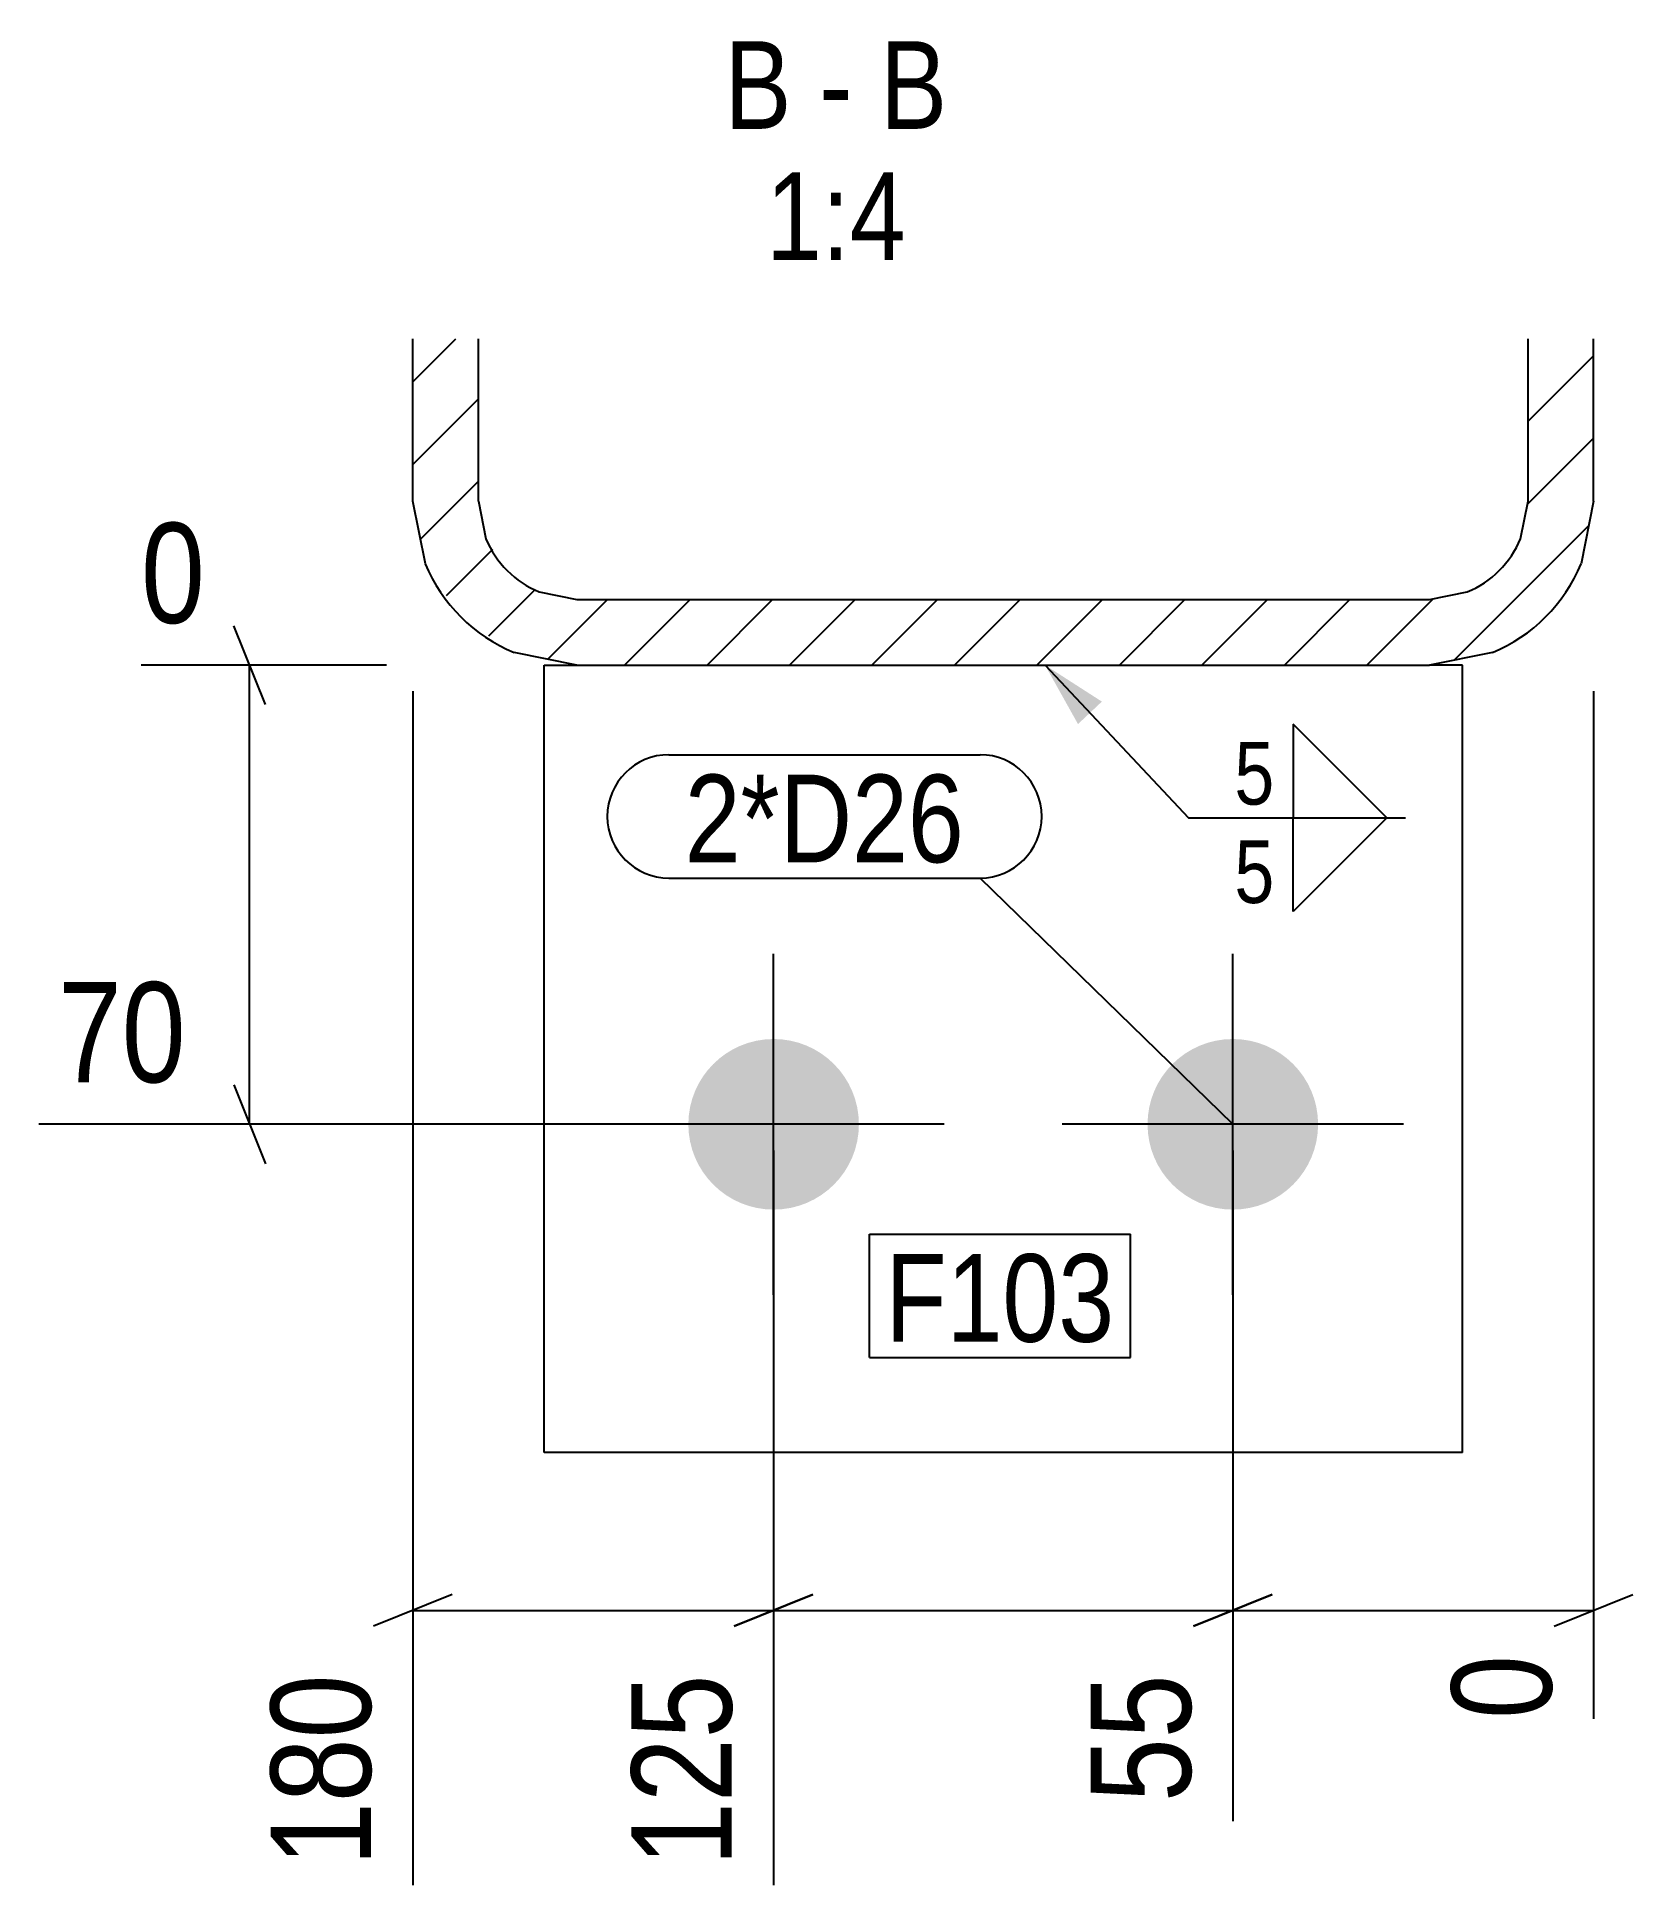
# Model space of a CAD drawing. Header units: millimetres. Extents: x 38 to 49577, y 9 to 1584.
# Drawn here: x 14694.5 to 14937.8, y 9.3 to 291.3 of the extents above; entities that cross this region are included whole.
import ezdxf

# ---------------------------------------------------------------- set-up
doc = ezdxf.new("R2010")
doc.units = ezdxf.units.MM
doc.linetypes.add('DXK_LINE_DOT2', pattern=[3.9198, 1.9599, -1.9599])
for name, color, linetype in [('MÅLSÆTNING', 7, 'Continuous'), ('STÅL', 7, 'Continuous'), ('TEKST', 7, 'Continuous')]:
    doc.layers.add(name, color=color, linetype=linetype)
doc.styles.add('Arial Narrow', font='ARIALN.TTF', dxfattribs={"height": 0.2})

msp = doc.modelspace()

# ---------------------------------------------------------------- hatches: boundary and pattern name
at = {"layer": 'STÅL', "linetype": 'Continuous'}
h = msp.add_hatch(dxfattribs=at)
h.set_pattern_fill('', scale=2.8, style=0, pattern_type=0)
h.set_pattern_definition([(45, (14921.784, 245.283), (-6.2862, 6.2862), [])])
h.paths.add_polyline_path([(14931.78, 245.28), (14921.78, 245.28), (14921.78, 220.56), (14920.64, 214.82), (14917.39, 209.96), (14912.52, 206.7), (14906.78, 205.56), (14776.78, 205.56), (14771.04, 206.7), (14766.18, 209.96), (14762.93, 214.82), (14761.78, 220.56), (14761.78, 245.28), (14751.78, 245.28), (14751.78, 220.56), (14753.69, 211), (14759.11, 202.88), (14767.22, 197.47), (14776.78, 195.56), (14906.78, 195.56), (14916.35, 197.47), (14924.46, 202.88), (14929.88, 211), (14931.78, 220.56)])
for points in [[(14793.78, 125.56, -1), (14819.78, 125.56, -1)], [(14863.78, 125.56, -1), (14889.78, 125.56, -1)]]:
    msp.add_hatch(color=96, dxfattribs=at).paths.add_polyline_path(points)
at = {"layer": 'TEKST', "linetype": 'Continuous'}
msp.add_hatch(color=3, dxfattribs=at).paths.add_polyline_path([(14853.18, 186.56), (14848.15, 195.56), (14856.82, 189.99)])

# ---------------------------------------------------------------- linework, layer by layer
at = {"layer": 'MÅLSÆTNING', "color": 7, "linetype": 'Continuous'}
for p, q in [((14729.3, 189.56), (14724.5, 201.56)), ((14747.78, 195.56), (14710.35, 195.56)), ((14726.9, 125.56), (14726.9, 195.56)), ((14751.78, 191.56), (14751.78, 9.6)), ((14931.78, 191.56), (14931.78, 34.93)), ((14724.5, 131.56), (14729.3, 119.56)), ((14802.78, 125.56), (14694.77, 125.56)), ((14806.78, 121.56), (14806.78, 9.6)), ((14806.78, 121.56), (14806.78, 9.6)), ((14876.78, 121.56), (14876.78, 19.35)), ((14876.78, 121.56), (14876.78, 19.35)), ((14757.78, 53.88), (14745.78, 49.08)), ((14812.78, 53.88), (14800.78, 49.08)), ((14800.78, 49.08), (14812.78, 53.88)), ((14882.78, 53.88), (14870.78, 49.08)), ((14870.78, 49.08), (14882.78, 53.88)), ((14925.78, 49.08), (14937.78, 53.88)), ((14751.78, 51.48), (14806.78, 51.48)), ((14806.78, 51.48), (14876.78, 51.48)), ((14876.78, 51.48), (14931.78, 51.48))]:
    msp.add_line(p, q, dxfattribs=at)
at = {"layer": 'STÅL', "color": 2, "linetype": 'Continuous'}
for p, q in [((14751.78, 220.56), (14751.78, 245.28)), ((14761.78, 220.56), (14761.78, 245.28)), ((14921.78, 220.56), (14921.78, 245.28)), ((14931.78, 220.56), (14931.78, 245.28)), ((14753.69, 211), (14751.78, 220.56)), ((14761.78, 220.56), (14762.93, 214.82)), ((14920.64, 214.82), (14921.78, 220.56)), ((14931.78, 220.56), (14929.88, 211)), ((14771.04, 206.7), (14776.78, 205.56)), ((14906.78, 205.56), (14912.52, 206.7)), ((14776.78, 205.56), (14906.78, 205.56)), ((14776.78, 195.56), (14767.22, 197.47)), ((14916.35, 197.47), (14906.78, 195.56)), ((14771.78, 195.56), (14776.78, 195.56)), ((14771.78, 75.56), (14771.78, 195.56)), ((14776.78, 195.56), (14906.78, 195.56)), ((14911.78, 195.56), (14906.78, 195.56)), ((14911.78, 75.56), (14911.78, 195.56)), ((14911.78, 75.56), (14771.78, 75.56))]:
    msp.add_line(p, q, dxfattribs=at)
at = {"layer": 'STÅL', "color": 7, "linetype": 'DXK_LINE_DOT2'}
msp.add_line((14776.78, 195.56), (14906.78, 195.56), dxfattribs=at)
at = {"layer": 'STÅL', "color": 96, "linetype": 'Continuous'}
for p, q in [((14806.78, 99.56), (14806.78, 151.56)), ((14876.78, 99.56), (14876.78, 151.56)), ((14832.78, 125.56), (14780.78, 125.56)), ((14902.78, 125.56), (14850.78, 125.56))]:
    msp.add_line(p, q, dxfattribs=at)
at = {"layer": 'STÅL', "color": 2, "linetype": 'Continuous'}
for centre, radius, start, end in [((14776.78, 220.56), 15, 202.5, 247.5), ((14906.78, 220.56), 15, 292.5, 337.5), ((14776.78, 220.56), 25, 202.5, 247.5), ((14906.78, 220.56), 25, 292.5, 337.5)]:
    msp.add_arc(centre, radius, start, end, dxfattribs=at)
at = {"layer": 'TEKST', "color": 3, "linetype": 'Continuous'}
for p, q in [((14848.15, 195.56), (14870.02, 172.29)), ((14900.26, 172.29), (14885.97, 186.57)), ((14885.97, 186.57), (14885.97, 172.29)), ((14885.97, 172.29), (14900.26, 172.29)), ((14885.97, 172.29), (14900.26, 172.29)), ((14900.26, 172.29), (14885.97, 158)), ((14885.97, 158), (14885.97, 172.29))]:
    msp.add_line(p, q, dxfattribs=at)
at = {"layer": 'TEKST', "color": 7, "linetype": 'Continuous'}
for p, q in [((14790.83, 181.89), (14838.25, 181.89)), ((14790.83, 163.09), (14838.25, 163.09)), ((14876.78, 125.56), (14838.25, 163.09)), ((14821.4, 108.81), (14861.16, 108.81)), ((14821.4, 90.01), (14821.4, 108.81)), ((14861.16, 90.01), (14861.16, 108.81)), ((14821.4, 90.01), (14861.16, 90.01))]:
    msp.add_line(p, q, dxfattribs=at)
for centre, start, end in [((14790.83, 172.49), 90, 270), ((14838.25, 172.49), 270, 90)]:
    msp.add_arc(centre, 9.4, start, end, dxfattribs=at)

# ---------------------------------------------------------------- wipeouts: each hides what was drawn before it
at = {"color": 0, "linetype": 'Continuous'}
for points, layer in [([(14720.39, 128.76), (14720.39, 151.16), (14694.49, 151.16), (14694.49, 128.76)], 'MÅLSÆTNING'), ([(14748.58, 44.96), (14726.18, 44.96), (14726.18, 9.31), (14748.58, 9.31)], 'MÅLSÆTNING'), ([(14803.58, 44.96), (14781.18, 44.96), (14781.18, 9.31), (14803.58, 9.31)], 'MÅLSÆTNING'), ([(14873.58, 44.96), (14851.18, 44.96), (14851.18, 19.06), (14873.58, 19.06)], 'MÅLSÆTNING'), ([(14809.53, 277.28), (14809.53, 291.28), (14799.3, 291.28), (14799.3, 277.28)], 'TEKST'), ([(14818.83, 277.28), (14818.83, 291.28), (14813.73, 291.28), (14813.73, 277.28)], 'TEKST'), ([(14833.26, 277.28), (14833.26, 291.28), (14823.03, 291.28), (14823.03, 277.28)], 'TEKST'), ([(14826.94, 257.28), (14826.94, 271.28), (14805.62, 271.28), (14805.62, 257.28)], 'TEKST')]:
    msp.add_wipeout(points, dxfattribs=at).dxf.layer = layer
at = {"color": 0}
for points in [[(14883.92, 173.49), (14883.92, 185.09), (14876.22, 185.09), (14876.22, 173.49)], [(14835.85, 165.49), (14835.85, 179.49), (14793.23, 179.49), (14793.23, 165.49)], [(14858.76, 92.41), (14858.76, 106.41), (14823.8, 106.41), (14823.8, 92.41)]]:
    msp.add_wipeout(points, dxfattribs=at).dxf.layer = 'TEKST'

# ---------------------------------------------------------------- next in the draw order: linework, layer by layer
at = {"layer": 'TEKST', "color": 3, "linetype": 'Continuous'}
msp.add_line((14870.02, 172.29), (14903.12, 172.29), dxfattribs=at)

# ---------------------------------------------------------------- next in the draw order: texts
at = {"layer": 'MÅLSÆTNING', "color": 3, "linetype": 'Continuous', "style": 'Arial Narrow'}
msp.add_text('70', height=15.271, dxfattribs=at).set_placement((14697.69, 131.96))
for s, p in [('180', (14745.38, 12.51)), ('125', (14800.38, 12.51)), ('55', (14870.38, 22.26))]:
    msp.add_text(s, height=15.271, rotation=90.0002, dxfattribs=at).set_placement(p)
at = {"layer": 'TEKST', "color": 3, "linetype": 'Continuous', "style": 'Arial Narrow'}
for s, height, p in [('B', 13.36, (14799.3, 277.28)), ('B', 13.36, (14823.03, 277.28)), ('-', 13.36, (14813.73, 277.28)), ('1:4', 13.362, (14805.62, 257.28))]:
    msp.add_text(s, height=height, dxfattribs=at).set_placement(p)
at = {"layer": 'TEKST', "color": 3, "style": 'Arial Narrow'}
msp.add_text('5', height=9.54, dxfattribs=at).set_placement((14877.02, 174.29))

# ---------------------------------------------------------------- next in the draw order: wipeouts: each hides what was drawn before it
at = {"color": 0, "linetype": 'Continuous'}
for points, layer in [([(14723.3, 198.76), (14723.3, 221.16), (14707.15, 221.16), (14707.15, 198.76)], 'MÅLSÆTNING'), ([(14928.58, 47.88), (14906.18, 47.88), (14906.18, 31.73), (14928.58, 31.73)], 'MÅLSÆTNING'), ([(14883.92, 158.49), (14883.92, 170.09), (14876.22, 170.09), (14876.22, 158.49)], 'TEKST')]:
    msp.add_wipeout(points, dxfattribs=at).dxf.layer = layer
at = {"color": 0}
for points in [[(14835.85, 165.49), (14835.85, 179.49), (14793.23, 179.49), (14793.23, 165.49)], [(14858.76, 92.41), (14858.76, 106.41), (14823.8, 106.41), (14823.8, 92.41)]]:
    msp.add_wipeout(points, dxfattribs=at).dxf.layer = 'TEKST'

# ---------------------------------------------------------------- next in the draw order: texts
at = {"layer": 'MÅLSÆTNING', "color": 3, "linetype": 'Continuous', "style": 'Arial Narrow'}
msp.add_text('0', height=15.27, dxfattribs=at).set_placement((14710.35, 201.96))
msp.add_text('0', height=15.27, rotation=90.0002, dxfattribs=at).set_placement((14925.38, 34.93))
at = {"layer": 'TEKST', "color": 3, "style": 'Arial Narrow'}
for s, p in [('2*D26', (14793.23, 165.49)), ('F103', (14823.8, 92.41))]:
    msp.add_text(s, height=13.362, dxfattribs=at).set_placement(p)
at = {"layer": 'TEKST', "color": 3, "linetype": 'Continuous', "style": 'Arial Narrow'}
msp.add_text('5', height=9.54, dxfattribs=at).set_placement((14877.02, 159.29))

doc.saveas('drawing.dxf')
